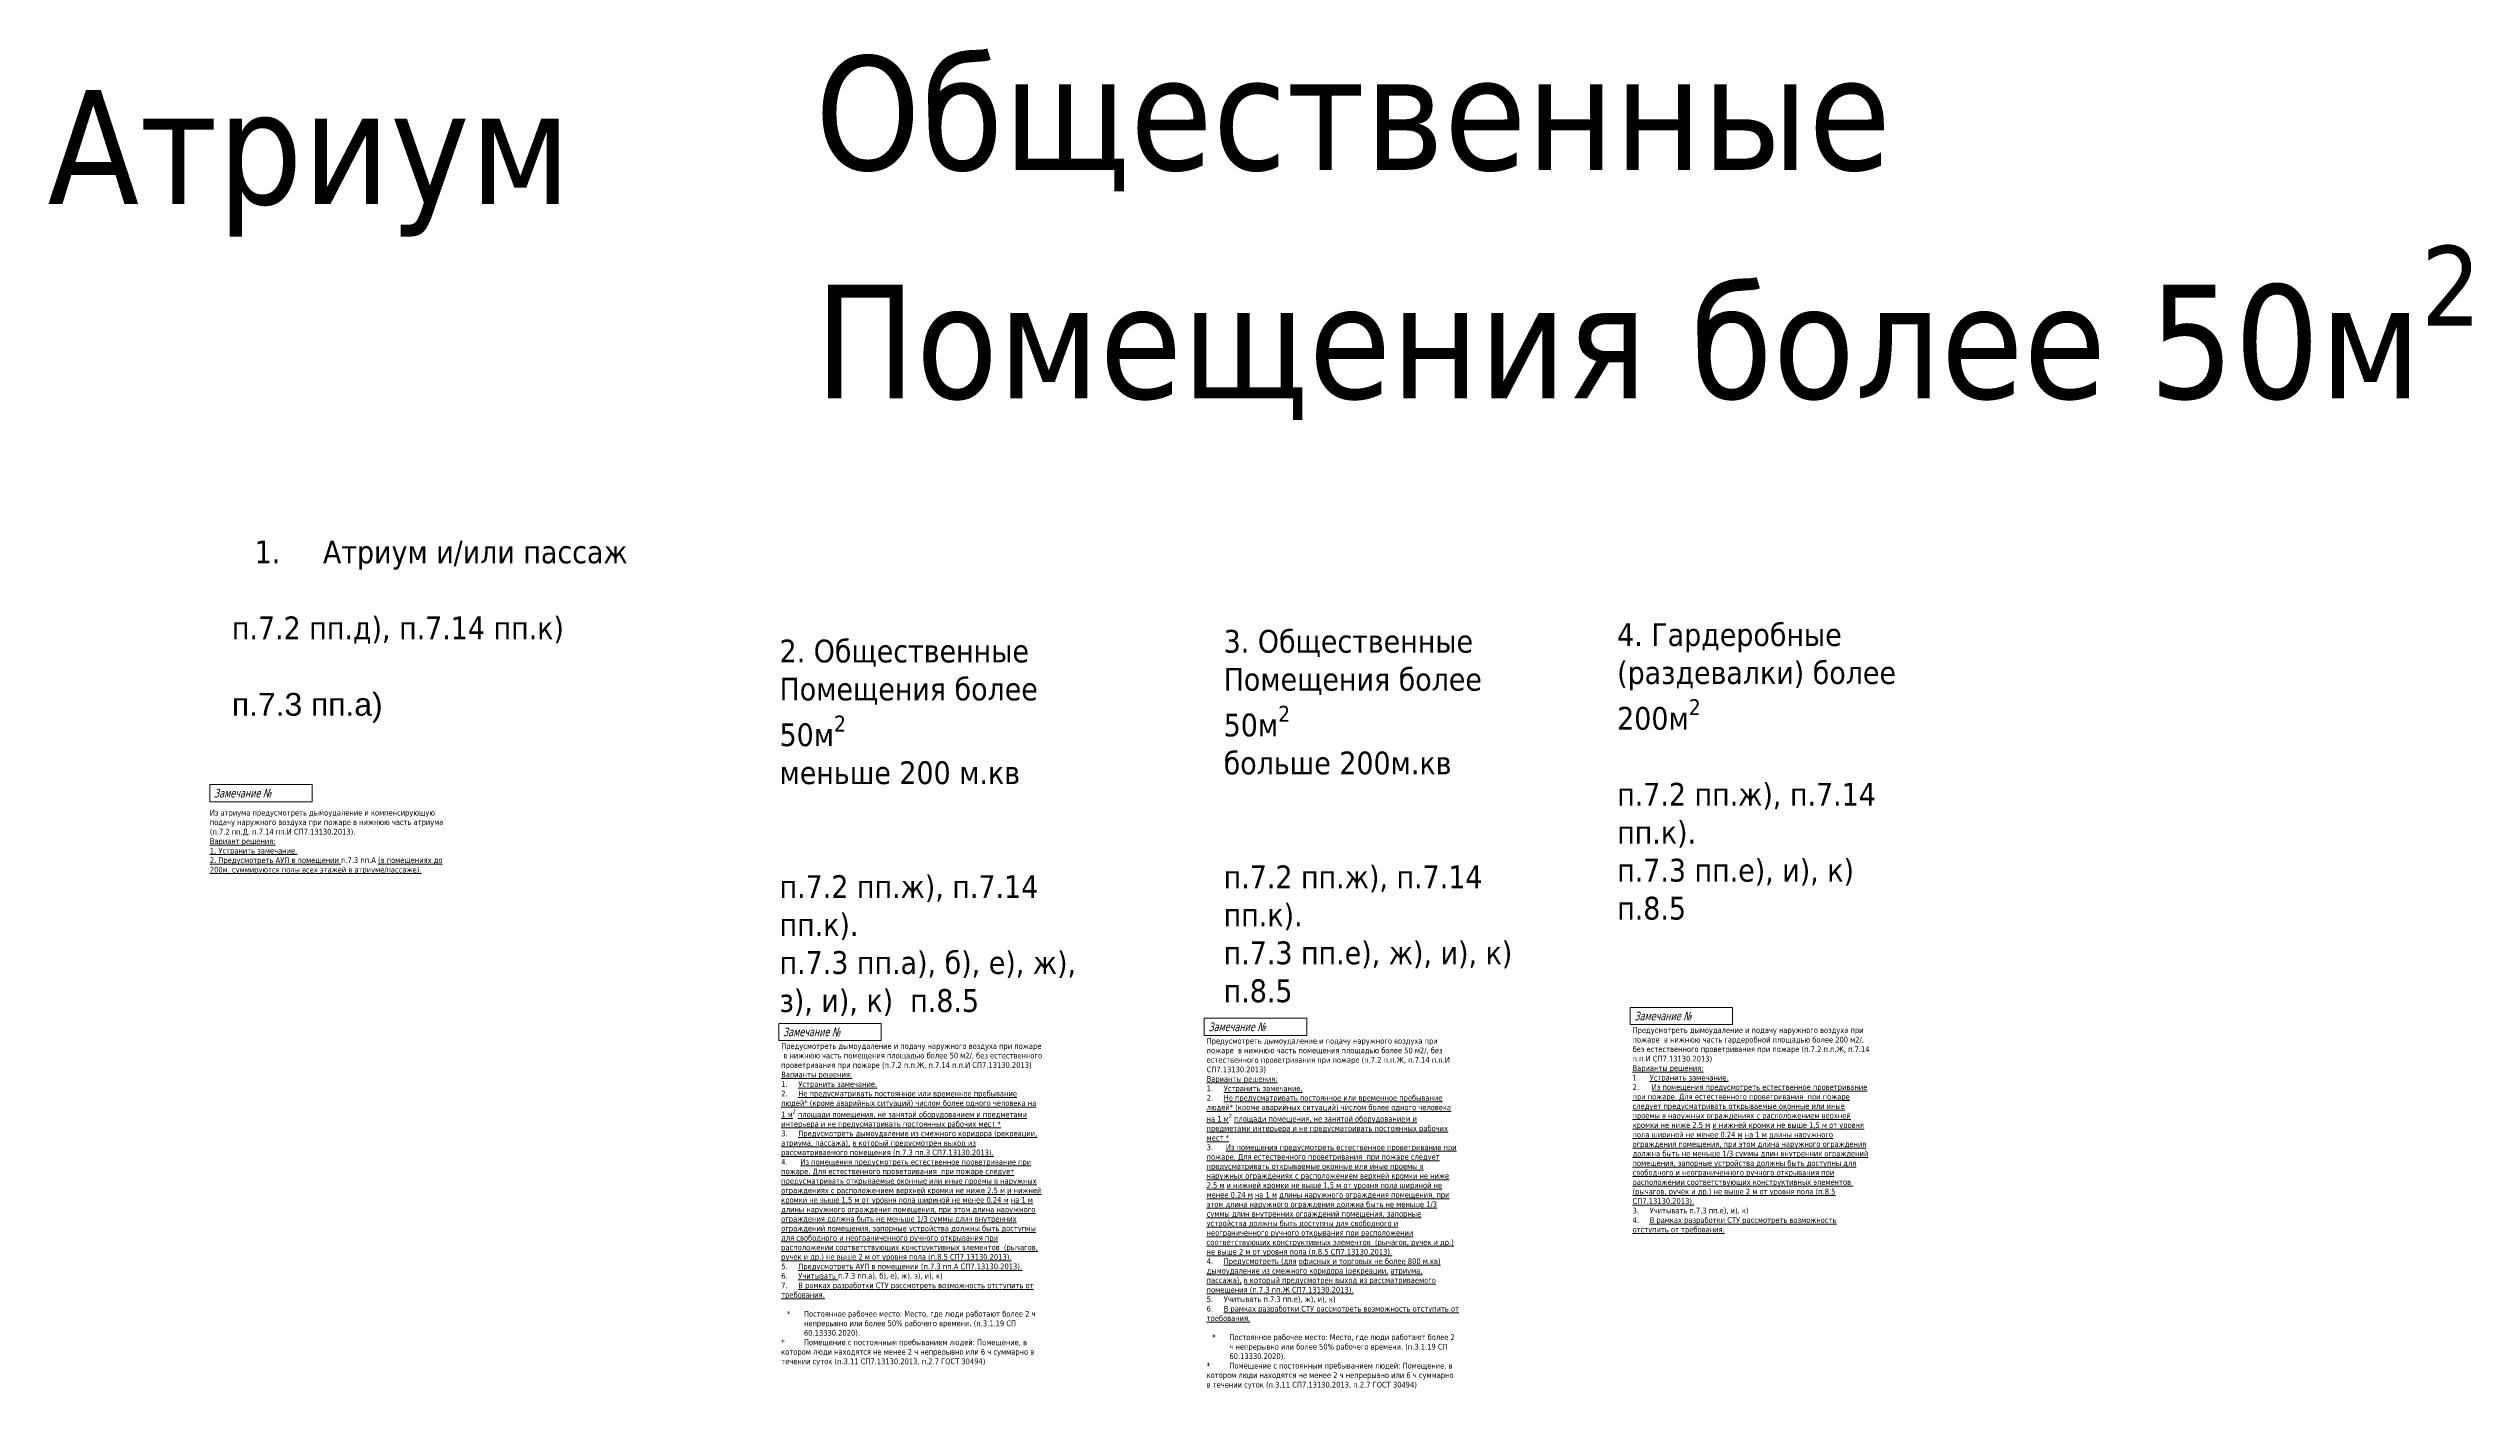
# Model space of a CAD drawing. Header units: millimetres. Extents: x -151274 to 981405, y -382735 to 210096.
# Drawn here: x -151274 to 104069, y -68973 to 74212 of the extents above; entities that cross this region are included whole.
import ezdxf

# ---------------------------------------------------------------- set-up
doc = ezdxf.new("R2010")
doc.units = ezdxf.units.MM
doc.layers.add('экспертиза ДУ', color=1, linetype='Continuous', lineweight=0)
doc.layers.add('экспертиза ДУ пояснения', color=6, linetype='Continuous', lineweight=0)
doc.styles.get("Standard").update_dxf_attribs({"font": 'arial.ttf'})
doc.styles.add('ЭКСПЕРТИЗА', font='tahoma.ttf')

msp = doc.modelspace()

# ---------------------------------------------------------------- texts
at = {"color": 2, "insert": (-131940, 6314), "char_height": 2400, "width": 16316.4, "attachment_point": 1}
msp.add_mtext('п.7.3 пп.а)', dxfattribs=at)
at = {"layer": 'экспертиза ДУ', "color": 1, "lineweight": 0, "style": 'ЭКСПЕРТИЗА', "oblique": 14.99998, "width": 0.8}
msp.add_text('Замечание №', height=900, dxfattribs=at).set_placement((-133828, -4698))
at = {"layer": 'экспертиза ДУ', "lineweight": 0, "style": 'ЭКСПЕРТИЗА', "oblique": 14.99998, "width": 0.8}
for p in [(15854, -28176), (-73864, -29854), (-29030, -29313)]:
    msp.add_text('Замечание №', height=900, dxfattribs=at).set_placement(p)
at = {"layer": 'экспертиза ДУ', "color": 1, "ltscale": 100, "insert": (-134270, -6003), "char_height": 600, "width": 26264.8, "attachment_point": 1, "style": 'ЭКСПЕРТИЗА'}
msp.add_mtext('\\A1;Из атриума предусмотреть дымоудаление и компенсирующую подачу наружного воздуха при пожаре в нижнюю часть атриума (п.7.2 пп.Д, п.7.14 пп.И СП7.13130.2013).\\P{\\L\\C6;Вариант решения:\\P1. Устранить замечание.\\P\\A0;\\C2;2. Предусмотреть АУП в помещении \\lп.7.3 пп.А\\L (в помещениях до 200м. суммируются полы всех этажей в атриуме/пассаже).\\C6; }', dxfattribs=at)
at = {"layer": 'экспертиза ДУ', "lineweight": 0, "ltscale": 100, "char_height": 600, "attachment_point": 1, "style": 'ЭКСПЕРТИЗА'}
for s, insert, width in [('\\pt1200;Предусмотреть дымоудаление и подачу наружного воздуха при пожаре  в нижнюю часть помещения площадью более 50\\~м2/, без естественного проветривания при пожаре (п.7.2 п.п.Ж, п.7.14 п.п.И СП7.13130.2013){\\L\\C6;\\PВарианты решения:\\P\\pt1800;\\l1.^I\\LУстранить замечание.\\P\\A1;\\H1.00002x;\\l2.^I\\LНе предусматривать постоянное или временное пребывание людей* (кроме аварийных ситуаций) числом более одного человека на 1\\~м\\H0.7x;\\S2^ ;\\H1.4286x; площади помещения, не занятой оборудованием и предметами интерьера и не предусматривать постоянных рабочих мест * \\A0;\\H0.99996x;\\P\\l3.^I\\LПредусмотреть дымоудаление из смежного коридора (\\C2;рекреации, атриума, пассажа\\C6;), в который предусмотрен выход из рассматриваемого помещения\\A1;\\H1.00004x; (п.7.3 пп.З СП7.13130.2013)\\A0;\\H0.99996x;. \\P\\l4.^I\\L Из помещения предусмотреть естественное проветривание при пожаре. Для естественного проветривания  при пожаре следует предусматривать открываемые оконные или иные проемы в наружных ограждениях с расположением верхней кромки не ниже 2.5\\~м и нижней кромки не выше 1,5 м от уровня пола шириной не менее 0.24\\~м на 1\\~м длины наружного ограждения помещения, при этом длина наружного ограждения должна быть не меньше 1/3 суммы длин внутренних ограждений помещения, запорные устройства должны быть доступны для свободного и неограниченного ручного открывания при расположении соответствующих конструктивных элементов  (рычагов, ручек и др.) не выше 2 м от уровня пола (п.8.5 СП7.13130.2013).\\P\\l5.^I\\LПредусмотреть АУП в помещении \\A1;\\H1.00004x;(п.7.3 пп.А СП7.13130.2013)\\A0;\\H0.99996x;. \\P\\l\\C2;6.^I\\LУчитывать \\lп.7.3 пп.а), б), е), ж), з), и), к)\\L\\P\\l7.^I\\LВ рамках разработки СТУ рассмотреть возможность отступить от требования. \\P\\pt1200;\\C6;\\P\\pi-1800,l2400,t2400;\\l*^I\\H0.99988x;Постоянное ра\\H1.00012x;бочее место: Место, где люди работают более 2 ч непрерывно или более 50% рабочего времени. (п.3.1.19 СП 60.13330.2020).\\P\\pi0,l0,tz;\\A1;*^IПомещение с постоянным пребыванием людей: \\A0;Помещение, в котором люди находятся не менее 2 ч непрерывно или 6 ч суммарно в течении суток \\A1;(п.3.11 СП7.13130.2013\\A0;,\\A1; п.2.7 ГОСТ 30494)}', (-74059, -30594), 26217.49), ('\\pt1200;Предусмотреть дымоудаление и подачу наружного воздуха при пожаре  в нижнюю часть помещения площадью более 50\\~м2/, без естественного проветривания при пожаре (п.7.2 п.п.Ж, п.7.14 п.п.И СП7.13130.2013){\\L\\C6;\\PВарианты решения:\\P\\pt1800;\\l1.^I\\LУстранить замечание.\\P\\A1;\\H1.00002x;\\l2.^I\\LНе предусматривать постоянное или временное пребывание людей* (кроме аварийных ситуаций) числом более одного человека на 1\\~м\\H0.7x;\\S2^ ;\\H1.4286x; площади помещения, не занятой оборудованием и предметами интерьера и не предусматривать постоянных рабочих мест * \\A0;\\H0.99996x;\\P\\l3.^I\\L Из помещения предусмотреть естественное проветривание при пожаре. Для естественного проветривания  при пожаре следует предусматривать открываемые оконные или иные проемы в наружных ограждениях с расположением верхней кромки не ниже 2.5\\~м и нижней кромки не выше 1,5 м от уровня пола шириной не менее 0.24\\~м на 1\\~м длины наружного ограждения помещения, при этом длина наружного ограждения должна быть не меньше 1/3 суммы длин внутренних ограждений помещения, запорные устройства должны быть доступны для свободного и неограниченного ручного открывания при расположении соответствующих конструктивных элементов  (рычагов, ручек и др.) не выше 2 м от уровня пола (п.8.5 СП7.13130.2013).\\P\\l4.^I\\LПредусмотреть (\\C2;для офисных и торговых не более 800 м.кв\\C6;) дымоудаление из смежного коридора (\\C2;рекреации, атриума, пассажа\\C6;), в который предусмотрен выход из рассматриваемого помещения\\A1;\\H1.00004x; (п.7.3 пп.Ж СП7.13130.2013)\\A0;\\H0.99996x;. \\P\\l\\C2;5.^IУчитывать п.7.3 пп.е), ж), и), к)\\L\\C6;\\P\\l\\C2;6.^I\\LВ рамках разработки СТУ рассмотреть возможность отступить от требования. \\P\\pt1200;\\C6;\\P\\pi-1800,l2400,t2400;\\l*^I\\H0.99988x;Постоянное ра\\H1.00012x;бочее место: Место, где люди работают более 2 ч непрерывно или более 50% рабочего времени. (п.3.1.19 СП 60.13330.2020).\\P\\pi0,l0,tz;\\A1;*^IПомещение с постоянным пребыванием людей: \\A0;Помещение, в котором люди находятся не менее 2 ч непрерывно или 6 ч суммарно в течении суток \\A1;(п.3.11 СП7.13130.2013\\A0;,\\A1; п.2.7 ГОСТ 30494)}', (-29225, -30053), 25338.67), ('\\pt1200;Предусмотреть дымоудаление и подачу наружного воздуха при пожаре  в нижнюю часть гардеробной площадью более 200\\~м2/, без естественного проветривания при пожаре (п.7.2 п.п.Ж, п.7.14 п.п.И СП7.13130.2013){\\L\\C6;\\PВарианты решения:\\P\\pt1800;\\l1.^I\\LУстранить замечание.\\P\\l2.^I\\L Из помещения предусмотреть естественное проветривание при пожаре. Для естественного проветривания  при пожаре следует предусматривать открываемые оконные или иные проемы в наружных ограждениях с расположением верхней кромки не ниже 2.5\\~м и нижней кромки не выше 1,5 м от уровня пола шириной не менее 0.24\\~м на 1\\~м длины наружного ограждения помещения, при этом длина наружного ограждения должна быть не меньше 1/3 суммы длин внутренних ограждений помещения, запорные устройства должны быть доступны для свободного и неограниченного ручного открывания при расположении соответствующих конструктивных элементов  (рычагов, ручек и др.) не выше 2 м от уровня пола (п.8.5 СП7.13130.2013).\\P\\l\\C2;3.^IУчитывать п.7.3 пп.е), и), к)\\L\\C6;\\P\\l\\C2;4.^I\\LВ рамках разработки СТУ рассмотреть возможность отступить от требования. }', (15659, -28916), 25338.67)]:
    msp.add_mtext(s, dxfattribs=dict(at, insert=insert, width=width))
at = {"layer": 'экспертиза ДУ пояснения', "color": 2, "lineweight": 0, "attachment_point": 1, "style": 'ЭКСПЕРТИЗА'}
for s, insert, char_height, width in [('Общественные {\\A1;Помещения более 50м\\H0.7x;\\S2^ ;}', (-70505, 73425, 0), 12000, 178030.63), ('Атриум', (-151385, 69821, 0), 12000, 189279.05), ('\\pi-7200,l9600,t9600;1.^IАтриум и/или пассаж\\P\\pi0,l0,tz;\\Pп.7.2 пп.д), п.7.14 пп.к)', (-131946, 22371, 0), 2400, 41574.45)]:
    msp.add_mtext(s, dxfattribs=dict(at, insert=insert, char_height=char_height, width=width))
at = {"layer": 'экспертиза ДУ пояснения', "color": 30, "lineweight": 0, "char_height": 2400, "attachment_point": 1, "style": 'ЭКСПЕРТИЗА'}
for s, insert, width in [('{\\C2;3. Общественные \\A1;Помещения более 50м\\H0.7x;\\S2^ ;\\H1.42857x;\\P\\A0;\\C30;больше 200м.кв\\P\\P}\\P{\\C2;п.7.2 пп.ж), п.7.14 пп.к).\\Pп.7.3 пп.е), ж), и), к) \\C1;п.8.5}', (-27431, 12956, 0), 31801.59), ('\\A1;{\\C2;4. Гардеробные (раздевалки) более 200м\\H0.7x;\\S2^ ;\\H1.42857x;\\P\\C30;\\P\\A0;\\C2;п.7.2 пп.ж), п.7.14 пп.к).\\Pп.7.3 пп.е), и), к)\\P\\C1;п.8.5}', (14034, 13659, 0), 33170.57), ('{\\C2;2. Общественные \\A1;Помещения более 50м\\H0.7x;\\S2^ ;\\H1.42857x;\\P}меньше 200 м.кв\\P\\P\\P{\\C2;п.7.2 пп.ж), п.7.14 пп.к).\\Pп.7.3 пп.а), б), е), ж), з), и), к)  \\C1;п.8.5}', (-74233, 11930, 0), 33170.57)]:
    msp.add_mtext(s, dxfattribs=dict(at, insert=insert, width=width))

# ---------------------------------------------------------------- linework, layer by layer
at = {"layer": 'экспертиза ДУ', "color": 1, "lineweight": 0}
msp.add_lwpolyline([(-134278, -3348), (-123478, -3348), (-123478, -5148), (-134278, -5148), (-134278, -3348)], dxfattribs=at)
at = {"layer": 'экспертиза ДУ', "lineweight": 0}
for points in [[(-29480, -27963), (-18680, -27963), (-18680, -29763), (-29480, -29763), (-29480, -27963)], [(15404, -26826), (26204, -26826), (26204, -28626), (15404, -28626), (15404, -26826)], [(-74314, -28504), (-63514, -28504), (-63514, -30304), (-74314, -30304), (-74314, -28504)]]:
    msp.add_lwpolyline(points, dxfattribs=at)

msp.set_redraw_order([(e.dxf.handle, doc.entitydb.next_handle()) for e in msp.query("TEXT MTEXT ATTDEF DIMENSION ARC_DIMENSION")])  # texts and dimensions are drawn at this point

doc.saveas('drawing.dxf')
